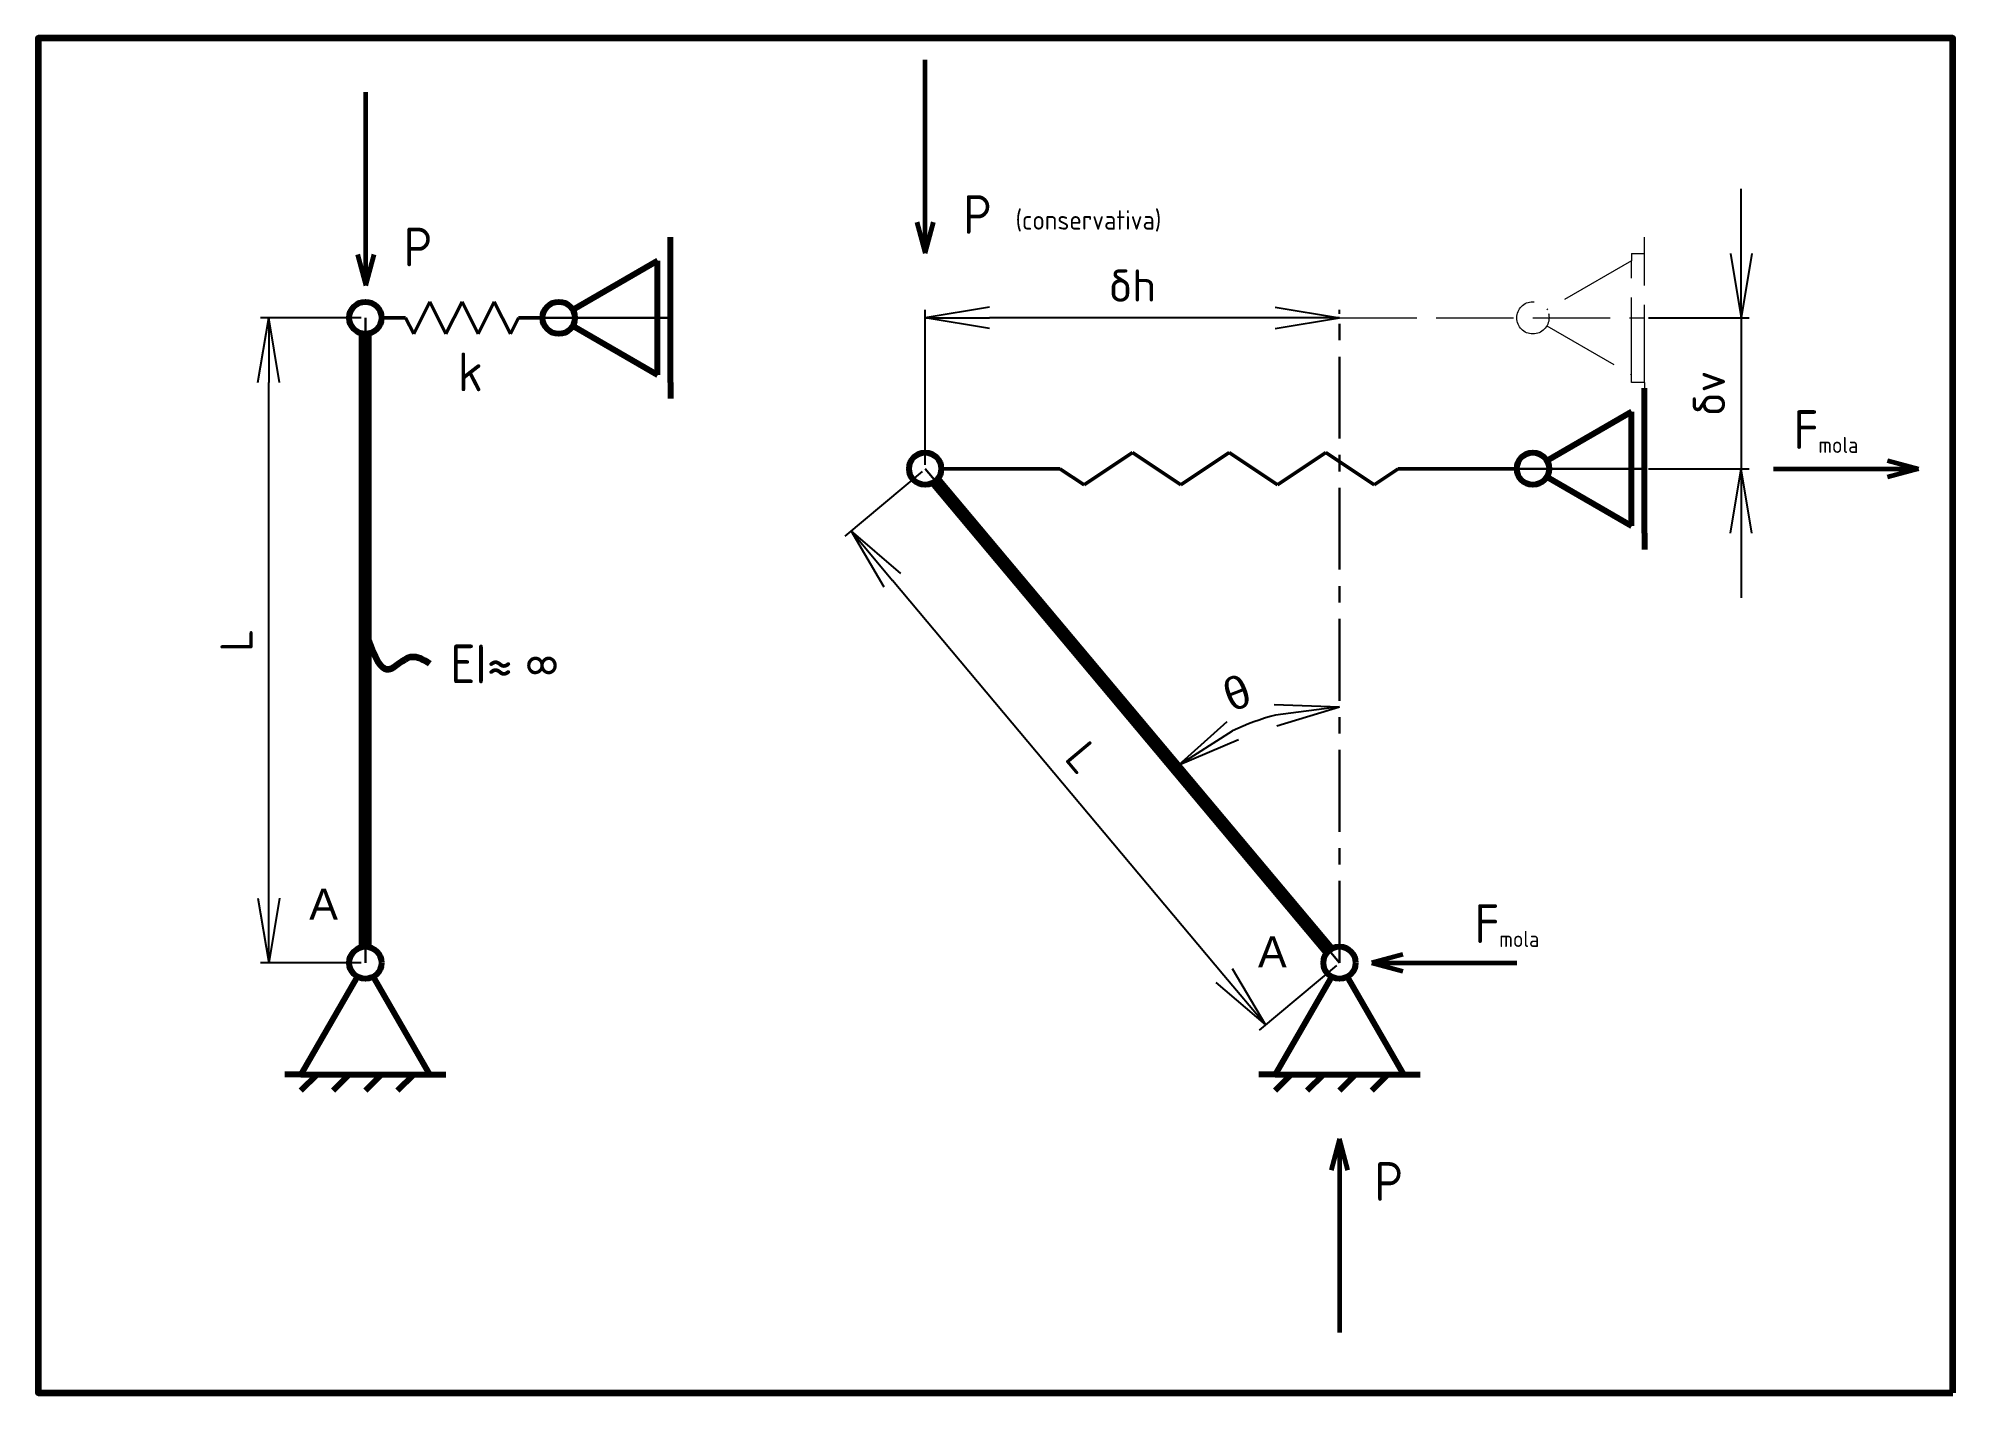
# Model space of a CAD drawing. Header units: millimetres. Extents: x 69 to 9194, y 85 to 2159.
# Drawn here: x 5037.9 to 5334.9, y 393.3 to 603.3 of the extents above; entities that cross this region are included whole.
import ezdxf

# ---------------------------------------------------------------- set-up
doc = ezdxf.new("R2010")
doc.units = ezdxf.units.MM
for name, pattern in [('ACAD_ISO02W100', [15, 12, -3]), ('ACAD_ISO04W100', [30, 24, -3, 0, -3]), ('CENTERX2', [20.32, 12.7, -2.54, 2.54, -2.54])]:
    doc.linetypes.add(name, pattern=pattern)
doc.layers.get('0').update_dxf_attribs({"lineweight": 100})
for name, color, linetype, lineweight in [('apoio', 7, 'Continuous', 80), ('barra', 7, 'Continuous', 120), ('cargas', 102, 'Continuous', 60), ('centro', 230, 'ACAD_ISO04W100', 30), ('centro2', 242, 'CENTERX2', 30), ('cotas', 30, 'Continuous', 20), ('molas', 7, 'Continuous', 50), ('pontos', 182, 'Continuous', 100)]:
    doc.layers.add(name, color=color, linetype=linetype, lineweight=lineweight)
doc.styles.get("Standard").update_dxf_attribs({"font": 'arial.ttf'})
doc.styles.add('texto1', font='isocteur.ttf')
doc.styles.add('texto2', font='ISO.shx')
doc.dimstyles.new('cotas2', dxfattribs={"dimtxt": 5, "dimasz": 10, "dimexe": 1.25, "dimexo": 0.625, "dimgap": 2.5, "dimtad": 1, "dimtxsty": 'texto1', "dimblk": 'OPEN', "dimcen": 2.5, "dimclrt": 6, "dimadec": 0, "dimazin": 0, "dimtfac": 1, "dimtmove": 0, "dimatfit": 3, "dimfxl": 1, "dimarcsym": 0})

msp = doc.modelspace()

# ---------------------------------------------------------------- texts
at = {"layer": 'cargas', "attachment_point": 1, "style": 'texto2'}
for s, width, gutter_width, insert, char_height in [('P', 7.27368, 3.75, (5181.352, 578.936), 6), ('(conservativa)', 3.63684, 1.875, (5189.481, 576.599), 3), ('P', 7.27368, 3.75, (5094.556, 573.909), 6), ('F', 7.27368, 3.75, (5310.186, 545.596), 6), ('mola', 10.70865, 12.5, (5314.033, 541.478), 2.5), ('F', 7.27368, 3.75, (5260.688, 468.992), 6), ('mola', 10.70865, 12.5, (5264.534, 464.873), 2.5), ('P', 7.27368, 3.75, (5245.16, 429.022), 6)]:
    msp.add_mtext_dynamic_manual_height_columns(s, width=width, gutter_width=gutter_width, heights=[0], dxfattribs=dict(at, insert=insert, char_height=char_height))
at = {"layer": 'molas', "char_height": 6, "attachment_point": 1, "style": 'texto2'}
for s, width, insert in [('k', 7.27368, (5102.959, 554.547)), ('EI{\\fISOCPEUR|b0|i0|c0|p34;≈\\fMalgun Gothic|b0|i0|c0|p34;\\H0.91667x; \\fMalgun Gothic|b0|i0|c129|p34;∞}', 19.34894, (5101.812, 509.266))]:
    msp.add_mtext_dynamic_manual_height_columns(s, width=width, gutter_width=3.75, heights=[0], dxfattribs=dict(at, insert=insert))
at = {"layer": 'pontos', "char_height": 4.8, "attachment_point": 1}
for insert in [(5079.899, 471.398), (5227.087, 464.008)]:
    msp.add_mtext_dynamic_manual_height_columns('A', width=5.81895, gutter_width=3, heights=[0], dxfattribs=dict(at, insert=insert))

# ---------------------------------------------------------------- blocks, each defined once
blk = doc.blocks.new('_Open')
at = {"color": 0, "linetype": 'ByBlock', "lineweight": -2}
for p, q in [((-1, 0.167), (0, 0)), ((-1, -0.167), (0, 0)), ((0, 0), (-1, 0))]:
    blk.add_line(p, q, dxfattribs=at)
blk = doc.blocks.new('*D24')
at = {"layer": 'cotas', "color": 0, "lineweight": -2, "transparency": 16777216}
for p, q in [((5087.99, 559.93), (5072.37, 559.93)), ((5073.62, 469.93), (5073.62, 549.93)), ((5087.99, 459.93), (5072.37, 459.93))]:
    blk.add_line(p, q, dxfattribs=at)
at = {"layer": 'Defpoints', "color": 0, "transparency": 16777216}
for p in [(5073.62, 559.93), (5088.62, 559.93), (5088.62, 459.93)]:
    blk.add_point(p, dxfattribs=at)
at = {"layer": 'cotas', "color": 0, "lineweight": -2, "transparency": 16777216, "xscale": 10, "yscale": 10, "zscale": 10}
for p, rotation in [((5073.62, 559.93), 90), ((5073.62, 459.93), 270)]:
    blk.add_blockref('_Open', p, dxfattribs=dict(at, rotation=rotation))
at = {"layer": 'cotas', "color": 6, "transparency": 16777216, "insert": (5068.62, 509.93), "char_height": 5, "width": 2.2222, "attachment_point": 5, "rotation": 90, "style": 'texto1'}
blk.add_mtext('{\\fISOCPEUR|b0|i0|c0|p34;L}', dxfattribs=at)
blk = doc.blocks.new('*D25')
at = {"layer": 'cotas', "color": 0, "lineweight": -2, "transparency": 16777216}
for p, q in [((5174.99, 536.13), (5163.02, 526.09)), ((5221.82, 457.95), (5170.4, 519.23)), ((5239.26, 459.53), (5227.29, 449.48))]:
    blk.add_line(p, q, dxfattribs=at)
at = {"layer": 'Defpoints', "color": 0, "transparency": 16777216}
for p in [(5175.46, 536.53), (5163.97, 526.89), (5239.74, 459.93)]:
    blk.add_point(p, dxfattribs=at)
at = {"layer": 'cotas', "color": 0, "lineweight": -2, "transparency": 16777216, "xscale": 10, "yscale": 10, "zscale": 10}
for p, rotation in [((5163.97, 526.89), 130.0000000000001), ((5228.25, 450.29), 310.0000000000001)]:
    blk.add_blockref('_Open', p, dxfattribs=dict(at, rotation=rotation))
at = {"layer": 'cotas', "color": 6, "transparency": 16777216, "insert": (5199.94, 491.8), "char_height": 5, "attachment_point": 5, "rotation": 310, "style": 'texto1'}
blk.add_mtext('{\\fISOCPEUR|b0|i0|c0|p34;L}', dxfattribs=at)
blk = doc.blocks.new('*D26')
at = {"layer": 'cotas', "color": 0, "lineweight": -2, "transparency": 16777216}
blk.add_arc((5239.74, 460.71), 38.91, 104.7659, 115.2341, dxfattribs=at)
at = {"layer": 'Defpoints', "color": 0, "transparency": 16777216}
for p in [(5239.74, 559.93), (5177.42, 534.98), (5230.77, 498.57), (5238.55, 462.13), (5239.74, 459.93)]:
    blk.add_point(p, dxfattribs=at)
at = {"layer": 'cotas', "color": 0, "lineweight": -2, "transparency": 16777216, "xscale": 10, "yscale": 10, "zscale": 10}
for p, rotation in [((5239.74, 499.62), 7.382941670844883), ((5214.73, 490.51), 212.617058329155)]:
    blk.add_blockref('_Open', p, dxfattribs=dict(at, rotation=rotation))
at = {"layer": 'cotas', "color": 6, "transparency": 16777216, "insert": (5223.84, 501.73), "char_height": 5, "attachment_point": 5, "rotation": 21.1875, "style": 'texto1'}
blk.add_mtext('{\\fArial|b0|i0|c0|p34;θ}', dxfattribs=at)
blk = doc.blocks.new('*D27')
at = {"layer": 'cotas', "color": 0, "lineweight": -2, "transparency": 16777216}
for p, q in [((5175.46, 537.16), (5175.46, 561.18)), ((5229.74, 559.93), (5185.46, 559.93)), ((5239.74, 560.55), (5239.74, 561.18))]:
    blk.add_line(p, q, dxfattribs=at)
at = {"layer": 'Defpoints', "color": 0, "transparency": 16777216}
for p in [(5175.46, 559.93), (5239.74, 559.93), (5175.46, 536.53)]:
    blk.add_point(p, dxfattribs=at)
at = {"layer": 'cotas', "color": 0, "lineweight": -2, "transparency": 16777216, "xscale": 10, "yscale": 10, "zscale": 10, "rotation": 180}
blk.add_blockref('_Open', (5175.46, 559.93), dxfattribs=at)
at = {"layer": 'cotas', "color": 0, "lineweight": -2, "transparency": 16777216, "xscale": 10, "yscale": 10, "zscale": 10}
blk.add_blockref('_Open', (5239.74, 559.93), dxfattribs=at)
at = {"layer": 'cotas', "color": 6, "transparency": 16777216, "insert": (5207.6, 564.93), "char_height": 5, "attachment_point": 5, "style": 'texto1'}
blk.add_mtext('{\\fISOCPEUR|b0|i0|c0|p34;δh}', dxfattribs=at)
blk = doc.blocks.new('*D28')
at = {"layer": 'cotas', "color": 0, "lineweight": -2, "transparency": 16777216}
for p, q in [((5302.06, 569.93), (5302.06, 579.93)), ((5287.69, 559.93), (5303.31, 559.93)), ((5302.06, 559.93), (5302.06, 536.53)), ((5287.69, 536.53), (5303.31, 536.53)), ((5302.06, 526.53), (5302.06, 516.53))]:
    blk.add_line(p, q, dxfattribs=at)
at = {"layer": 'Defpoints', "color": 0, "transparency": 16777216}
for p in [(5287.06, 559.93), (5287.06, 536.53), (5302.06, 536.53)]:
    blk.add_point(p, dxfattribs=at)
at = {"layer": 'cotas', "color": 0, "lineweight": -2, "transparency": 16777216, "xscale": 10, "yscale": 10, "zscale": 10}
for p, rotation in [((5302.06, 559.93), 270), ((5302.06, 536.53), 90)]:
    blk.add_blockref('_Open', p, dxfattribs=dict(at, rotation=rotation))
at = {"layer": 'cotas', "color": 6, "transparency": 16777216, "insert": (5297.06, 548.23), "char_height": 5, "attachment_point": 5, "rotation": 90, "style": 'texto1'}
blk.add_mtext('{\\fISOCPEUR|b0|i0|c0|p34;δv}', dxfattribs=at)

# ---------------------------------------------------------------- dimensions: what is measured, and where the dimension line sits
at = {"layer": 'cotas'}
for base, p1, p2, text, picture, middle in [((5302.063, 536.534), (5287.063, 559.93), (5287.063, 536.534), '{\\fISOCPEUR|b0|i0|c0|p34;δv}', '*D28', (5297.063, 548.232)), ((5073.618, 559.93), (5088.618, 459.93), (5088.618, 559.93), '{\\fISOCPEUR|b0|i0|c0|p34;L}', '*D24', (5068.618, 509.93))]:
    dim = msp.add_linear_dim(base=base, p1=p1, p2=p2, angle=90, text=text, dimstyle='cotas2', dxfattribs=at)
    dim.commit()
    dim.dimension.update_dxf_attribs({"geometry": picture, "text_midpoint": middle})
dim = msp.add_linear_dim(base=(5175.464, 559.93), p1=(5239.743, 559.93), p2=(5175.464, 536.534), text='{\\fISOCPEUR|b0|i0|c0|p34;δh}', dimstyle='cotas2', dxfattribs=at)
dim.commit()
dim.dimension.update_dxf_attribs({"geometry": '*D27', "text_midpoint": (5207.604, 564.93)})
dim = msp.add_angular_dim_2l(base=(5230.77, 498.569), line1=((5238.551, 462.128), (5177.422, 534.979)), line2=((5239.743, 459.93), (5239.743, 559.93)), text='{\\fArial|b0|i0|c0|p34;θ}', dimstyle='cotas2', dxfattribs=at)
dim.commit()
dim.dimension.update_dxf_attribs({"geometry": '*D26', "text_midpoint": (5225.68, 496.988), "dimtype": 162})
dim = msp.add_aligned_dim(p1=(5239.743, 459.93), p2=(5175.464, 536.534), distance=15, text='{\\fISOCPEUR|b0|i0|c0|p34;L}', dimstyle='cotas2', dxfattribs=at)
dim.commit()
dim.dimension.update_dxf_attribs({"geometry": '*D25', "text_midpoint": (5199.943, 491.804)})

# ---------------------------------------------------------------- linework, layer by layer
msp.add_lwpolyline([(5334.874, 393.272), (5334.874, 603.272), (5037.874, 603.272), (5037.874, 393.272)], close=True)
msp.add_spline([(5089.118, 509.93), (5092.274, 505.435), (5095.677, 507.347), (5098.583, 506.356)], degree=3)
at = {"layer": 'apoio'}
for p, q in [((5135.939, 569.93), (5135.939, 572.43)), ((5133.939, 568.775), (5120.783, 561.18)), ((5133.939, 551.085), (5133.939, 568.775)), ((5135.939, 549.93), (5135.939, 569.93)), ((5120.783, 558.68), (5133.939, 551.085)), ((5135.939, 549.93), (5135.939, 547.43)), ((5287.063, 546.534), (5287.063, 549.034)), ((5287.063, 526.534), (5287.063, 546.534)), ((5285.063, 545.38), (5271.908, 537.784)), ((5285.063, 527.689), (5285.063, 545.38)), ((5271.908, 535.284), (5285.063, 527.689)), ((5287.063, 526.534), (5287.063, 524.034)), ((5087.368, 457.765), (5078.618, 442.609)), ((5098.618, 442.609), (5089.868, 457.765)), ((5238.493, 457.765), (5229.743, 442.609)), ((5249.743, 442.609), (5240.993, 457.765)), ((5078.618, 442.609), (5076.118, 442.609)), ((5078.618, 442.609), (5098.618, 442.609)), ((5081.118, 442.609), (5078.618, 440.109)), ((5086.118, 442.609), (5083.618, 440.109)), ((5091.118, 442.609), (5088.618, 440.109)), ((5096.118, 442.609), (5093.618, 440.109)), ((5098.618, 442.609), (5101.118, 442.609)), ((5229.743, 442.609), (5227.243, 442.609)), ((5229.743, 442.609), (5249.743, 442.609)), ((5232.243, 442.609), (5229.743, 440.109)), ((5237.243, 442.609), (5234.743, 440.109)), ((5242.243, 442.609), (5239.743, 440.109)), ((5247.243, 442.609), (5244.743, 440.109)), ((5249.743, 442.609), (5252.243, 442.609))]:
    msp.add_line(p, q, dxfattribs=at)
for centre in [(5088.618, 559.93), (5118.618, 559.93), (5175.464, 536.534), (5269.743, 536.534), (5088.618, 459.93), (5239.743, 459.93)]:
    msp.add_circle(centre, 2.5, dxfattribs=at)
at = {"layer": 'barra'}
for p, q in [((5088.118, 462.379), (5088.118, 557.48)), ((5089.118, 462.379), (5089.118, 557.48)), ((5238.551, 462.128), (5177.422, 534.979)), ((5237.785, 461.485), (5176.656, 534.337))]:
    msp.add_line(p, q, dxfattribs=at)
at = {"layer": 'cargas'}
for p, q in [((5175.464, 569.957), (5175.464, 599.957)), ((5088.668, 564.929), (5088.668, 594.929)), ((5174.17, 574.786), (5175.464, 569.957)), ((5175.464, 569.957), (5176.758, 574.786)), ((5087.374, 569.759), (5088.668, 564.929)), ((5088.668, 564.929), (5089.962, 569.759)), ((5324.734, 537.828), (5329.563, 536.534)), ((5307.063, 536.534), (5329.563, 536.534)), ((5329.563, 536.534), (5324.734, 535.24)), ((5249.573, 461.224), (5244.743, 459.93)), ((5244.743, 459.93), (5267.243, 459.93)), ((5244.743, 459.93), (5249.573, 458.636)), ((5239.743, 432.609), (5238.449, 427.78)), ((5239.743, 432.609), (5239.743, 402.609)), ((5241.037, 427.78), (5239.743, 432.609))]:
    msp.add_line(p, q, dxfattribs=at)
at = {"layer": 'centro'}
for p, q in [((5088.618, 459.93), (5088.618, 559.93)), ((5116.118, 559.93), (5135.939, 559.93)), ((5239.743, 459.93), (5175.464, 536.534)), ((5267.243, 536.534), (5287.063, 536.534))]:
    msp.add_line(p, q, dxfattribs=at)
at = {"layer": 'centro2'}
msp.add_line((5239.743, 459.93), (5239.743, 559.93), dxfattribs=at)
at = {"layer": 'cotas', "linetype": 'ACAD_ISO02W100'}
for p, q in [((5287.063, 569.93), (5287.063, 572.43)), ((5285.063, 568.775), (5271.908, 561.18)), ((5285.063, 569.93), (5287.063, 569.93)), ((5285.063, 569.93), (5285.063, 568.775)), ((5285.063, 551.085), (5285.063, 568.775)), ((5287.063, 549.93), (5287.063, 569.93)), ((5239.743, 559.93), (5287.063, 559.93)), ((5271.908, 558.68), (5285.063, 551.085)), ((5285.063, 549.93), (5285.063, 551.085)), ((5287.063, 549.93), (5285.063, 549.93)), ((5287.063, 549.93), (5287.063, 547.43))]:
    msp.add_line(p, q, dxfattribs=at)
msp.add_circle((5269.743, 559.93), 2.5, dxfattribs=at)
at = {"layer": 'molas'}
for p, q in [((5096.118, 557.43), (5098.618, 562.43)), ((5101.118, 557.43), (5098.618, 562.43)), ((5101.118, 557.43), (5103.618, 562.43)), ((5106.118, 557.43), (5103.618, 562.43)), ((5106.118, 557.43), (5108.618, 562.43)), ((5111.118, 557.43), (5108.618, 562.43)), ((5091.118, 559.93), (5094.868, 559.93)), ((5096.118, 557.43), (5094.868, 559.93)), ((5111.118, 557.43), (5112.368, 559.93)), ((5112.368, 559.93), (5116.118, 559.93)), ((5207.604, 539.034), (5200.104, 534.034)), ((5215.104, 534.034), (5207.604, 539.034)), ((5222.604, 539.034), (5215.104, 534.034)), ((5230.104, 534.034), (5222.604, 539.034)), ((5237.604, 539.034), (5230.104, 534.034)), ((5245.104, 534.034), (5237.604, 539.034)), ((5177.964, 536.534), (5196.354, 536.534)), ((5200.104, 534.034), (5196.354, 536.534)), ((5248.854, 536.534), (5245.104, 534.034)), ((5248.854, 536.534), (5267.243, 536.534))]:
    msp.add_line(p, q, dxfattribs=at)

msp.set_redraw_order([(e.dxf.handle, doc.entitydb.next_handle()) for e in msp.query("TEXT MTEXT ATTDEF DIMENSION ARC_DIMENSION")])  # texts and dimensions are drawn at this point

doc.saveas('drawing.dxf')
